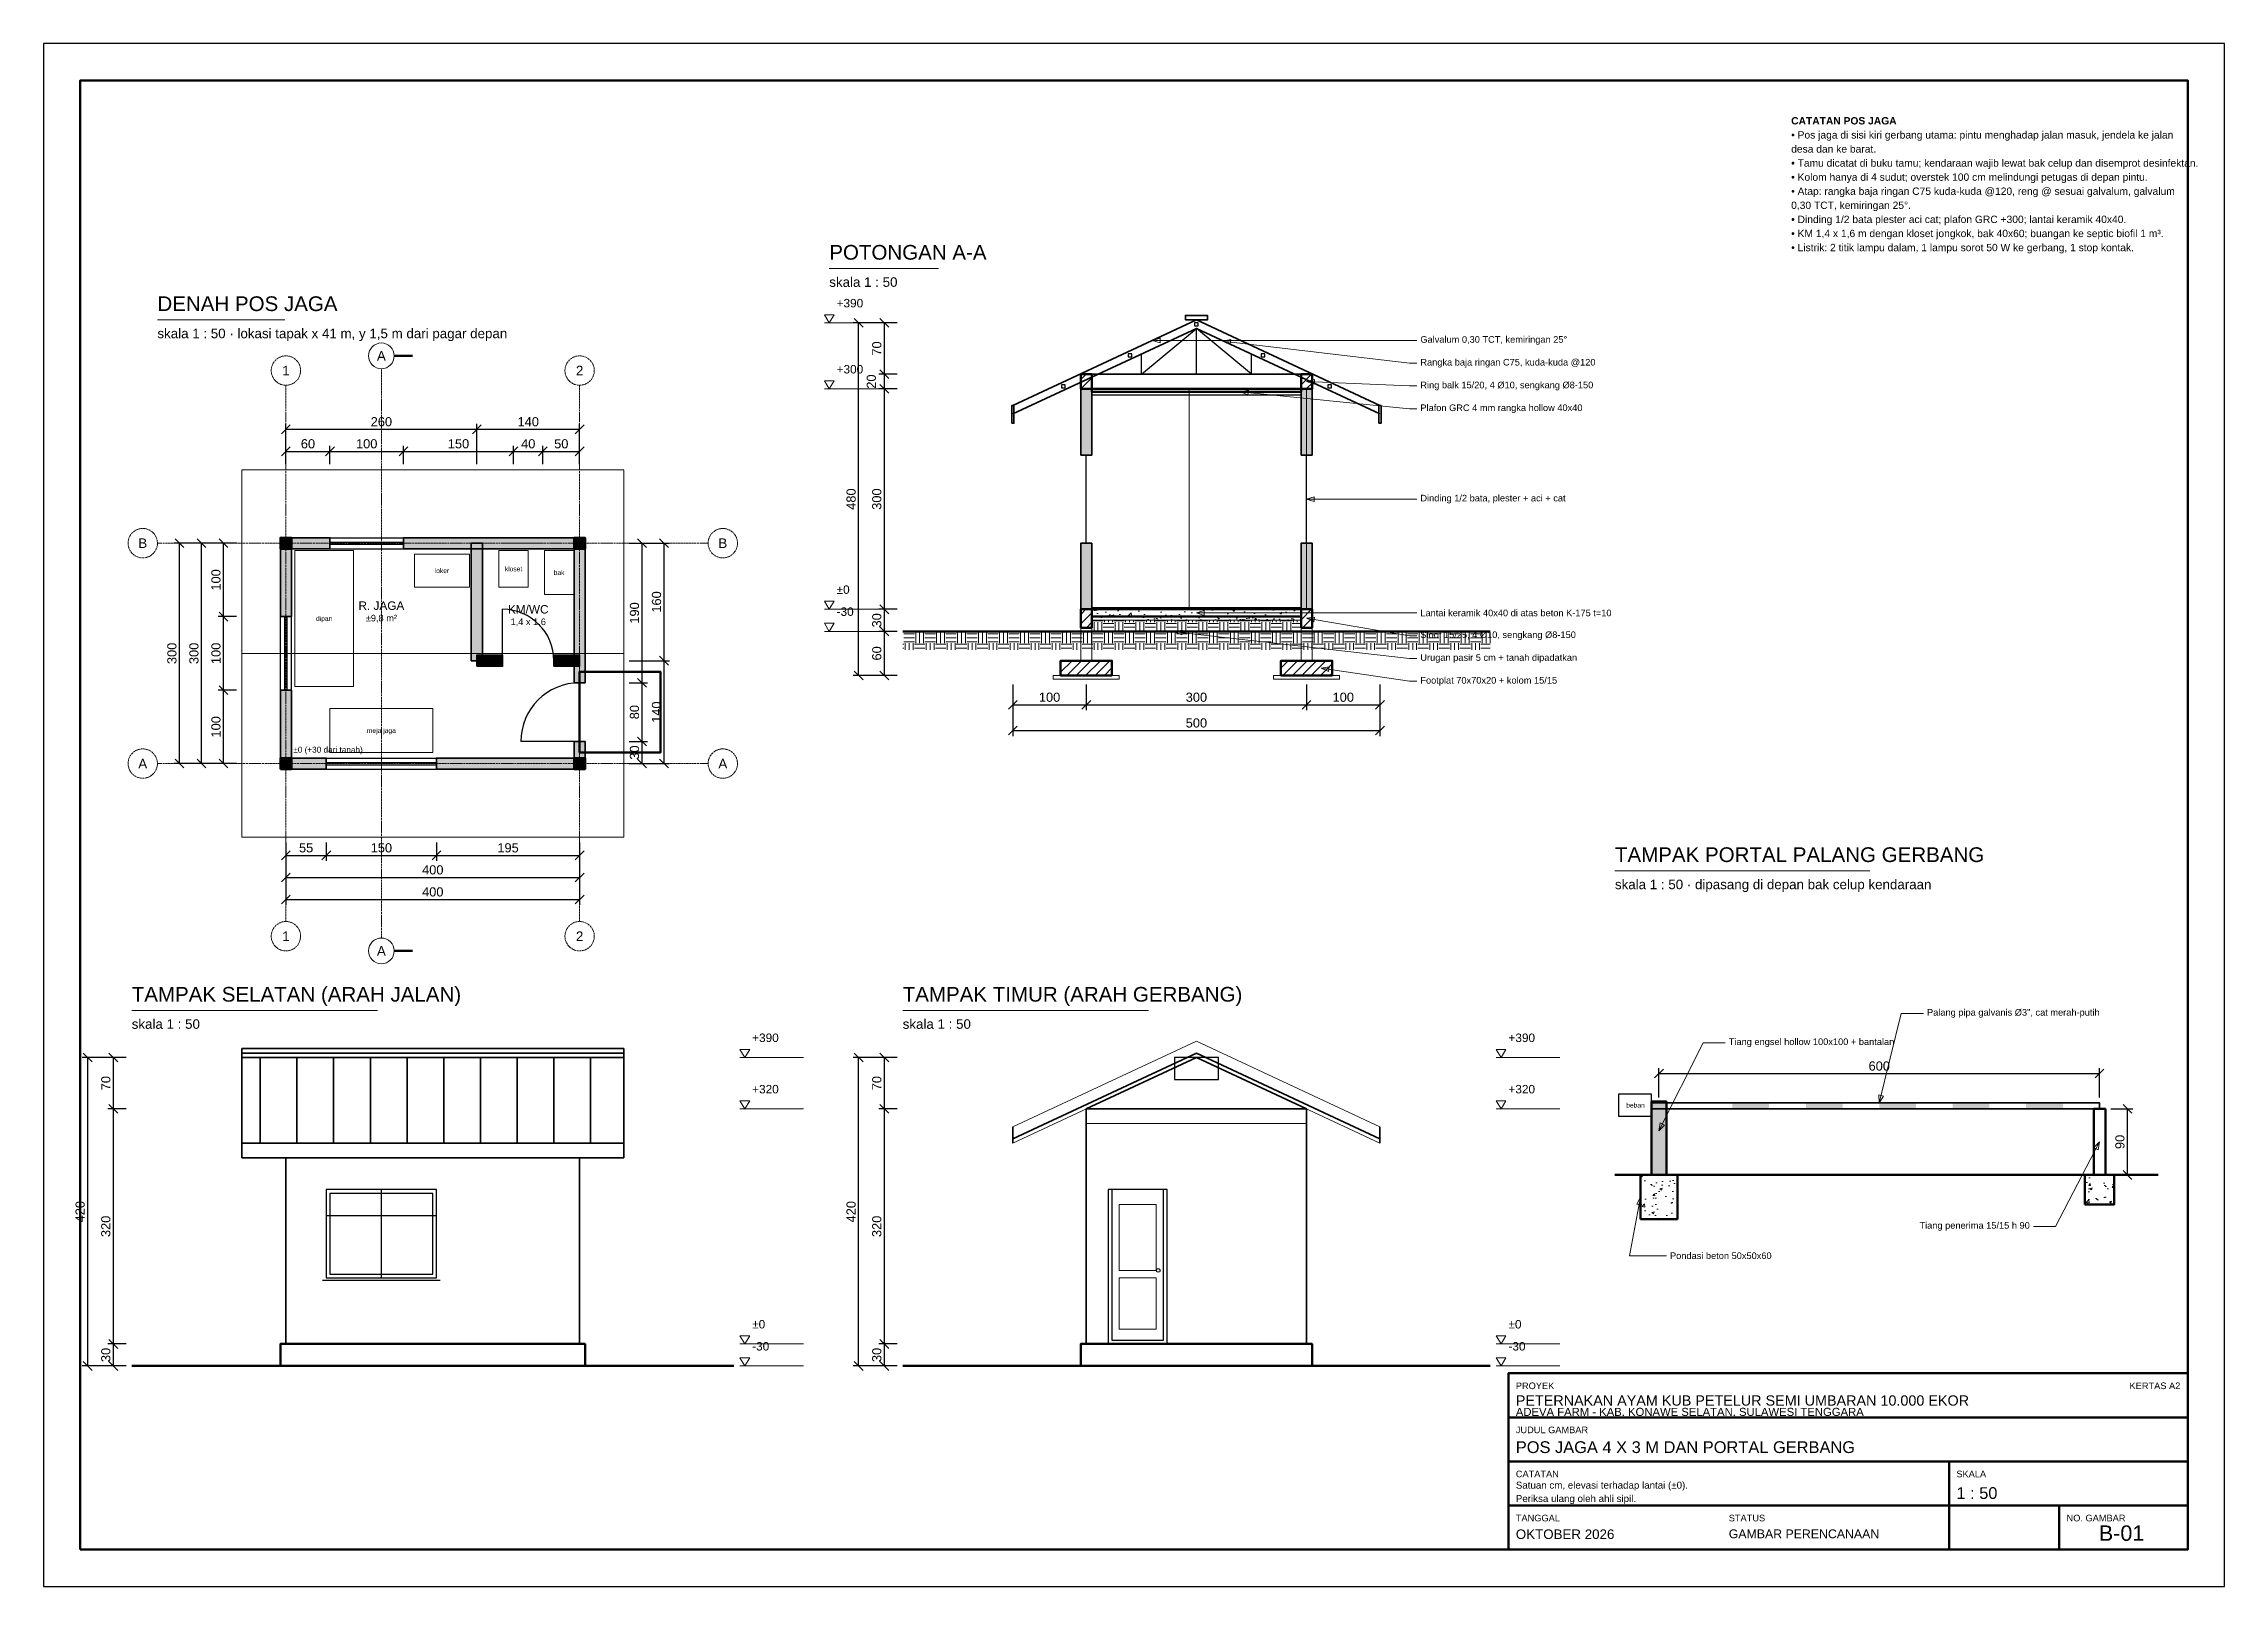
# Model space of a CAD drawing. Header units: centimetres. Extents: x 0 to 57986, y 0 to 4200.
# Drawn here: x 0 to 2970, y 0 to 2100 of the extents above; entities that cross this region are included whole.
import ezdxf
from ezdxf.enums import TextEntityAlignment as Align

# ---------------------------------------------------------------- set-up
doc = ezdxf.new("R2010")
doc.units = ezdxf.units.CM
doc.linetypes.add('DASHDOT', pattern=[3.556, 2.54, -0.508, 0, -0.508])
doc.linetypes.add('DASHED', pattern=[1.524, 1.27, -0.254])
for name, color, linetype, lineweight in [('A-ATAP', 5, 'CONTINUOUS', 35), ('A-BAJA', 6, 'CONTINUOUS', 25), ('A-DIM', 140, 'CONTINUOUS', 13), ('A-DINDING', 32, 'CONTINUOUS', 35), ('A-FRAME', 7, 'CONTINUOUS', 50), ('A-GRID', 1, 'DASHDOT', 13), ('A-HATCH', 8, 'CONTINUOUS', 9), ('A-KAYU', 32, 'CONTINUOUS', 25), ('A-PERABOT', 8, 'CONTINUOUS', 18), ('A-STRUKTUR', 7, 'CONTINUOUS', 50), ('A-TANAH', 34, 'CONTINUOUS', 18), ('A-TEKS', 7, 'CONTINUOUS', 18), ('A-TERSEMBUNYI', 8, 'DASHED', 13)]:
    doc.layers.add(name, color=color, linetype=linetype, lineweight=lineweight)
doc.styles.add('ARIAL', font='arial.ttf')
doc.dimstyles.new('D50', dxfattribs={"dimtxt": 12.5, "dimasz": 10, "dimexe": 7.5, "dimexo": 7.5, "dimgap": 4, "dimtad": 1, "dimdec": 0, "dimtxsty": 'ARIAL', "dimtsz": 6, "dimcen": 2.5, "dimclrd": 140, "dimclre": 140, "dimclrt": 250, "dimazin": 3, "dimtfac": 1, "dimtmove": 0, "dimatfit": 3})

msp = doc.modelspace()

# ---------------------------------------------------------------- texts
at = {"layer": 'A-TEKS', "style": 'ARIAL'}
for s, height, p in [('POTONGAN A-A', 20, (1070, 1799.95)), ('DENAH POS JAGA', 20, (155, 1730)), ('+390', 11.5, (1080, 1737.55)), ('+300', 11.5, (1080, 1647.6)), ('±0', 11.5, (1080, 1347.6)), ('-30', 11.5, (1080, 1317.6)), ('±0 (+30 dari tanah)', 8, (340, 1132.5)), ('TAMPAK PORTAL PALANG GERBANG', 20, (2140, 980)), ('TAMPAK SELATAN (ARAH JALAN)', 20, (120, 789.95)), ('TAMPAK TIMUR (ARAH GERBANG)', 20, (1170, 789.95)), ('+390', 11.5, (965, 737.55)), ('+390', 11.5, (1995, 737.55)), ('+320', 11.5, (965, 667.6)), ('+320', 11.5, (1995, 667.6)), ('±0', 11.5, (965, 347.6)), ('±0', 11.5, (1995, 347.6)), ('-30', 11.5, (965, 317.6)), ('-30', 11.5, (1995, 317.6))]:
    msp.add_text(s, height=height, dxfattribs=at).set_placement(p, align=Align.BOTTOM_LEFT)
for s, height, p in [('skala 1 : 50', 13, (1070, 1781.95)), ('skala 1 : 50 · lokasi tapak x 41 m, y 1,5 m dari pagar depan', 13, (155, 1712)), ('skala 1 : 50 · dipasang di depan bak celup kendaraan', 13, (2140, 962)), ('skala 1 : 50', 13, (120, 771.95)), ('skala 1 : 50', 13, (1170, 771.95)), ('PROYEK', 9, (2005, 277.5)), ('ADEVA FARM - KAB. KONAWE SELATAN, SULAWESI TENGGARA', 11, (2005, 243)), ('PETERNAKAN AYAM KUB PETELUR SEMI UMBARAN 10.000 EKOR', 14, (2005, 260)), ('JUDUL GAMBAR', 9, (2005, 217.5)), ('POS JAGA 4 X 3 M DAN PORTAL GERBANG', 16, (2005, 197.5)), ('CATATAN', 9, (2005, 157.5)), ('SKALA', 9, (2605, 157.5)), ('1 : 50', 16, (2605, 135)), ('TANGGAL', 9, (2005, 97.5)), ('STATUS', 9, (2295, 97.5)), ('NO. GAMBAR', 9, (2755, 97.5)), ('OKTOBER 2026', 13, (2005, 77.5)), ('GAMBAR PERENCANAAN', 12, (2295, 77.5))]:
    msp.add_text(s, height=height, dxfattribs=at).set_placement(p, align=Align.TOP_LEFT)
for s, height, p in [('A', 13, (460, 1675)), ('1', 13, (330, 1655)), ('2', 13, (730, 1655)), ('B', 13, (135, 1420)), ('B', 13, (925, 1420)), ('loker', 6.5, (542.5, 1382.5)), ('kloset', 6.5, (640, 1385)), ('bak', 6.5, (702, 1380)), ('R. JAGA', 11.5, (460, 1335)), ('dipan', 6.5, (382, 1317.5)), ('±9,8 m²', 9, (460, 1318)), ('KM/WC', 11.5, (660, 1330)), ('1,4 x 1,6', 9, (660, 1313)), ('meja jaga', 6.5, (460, 1165)), ('A', 13, (135, 1120)), ('A', 13, (925, 1120)), ('1', 13, (330, 885)), ('2', 13, (730, 885)), ('A', 13, (460, 865)), ('beban', 6.5, (2168, 655)), ('B-01', 21, (2830, 72.5))]:
    msp.add_text(s, height=height, dxfattribs=at).set_placement(p, align=Align.MIDDLE_CENTER)
msp.add_text('KERTAS A2', height=9, dxfattribs=at).set_placement((2910, 277.5), align=Align.TOP_RIGHT)
at = {"layer": 'A-TEKS', "insert": (2380, 2000), "char_height": 10, "width": 525, "attachment_point": 1, "line_spacing_factor": 1.15, "style": 'ARIAL'}
msp.add_mtext('{\\fArial|b1;CATATAN POS JAGA}\\P• Pos jaga di sisi kiri gerbang utama: pintu menghadap jalan masuk, jendela ke jalan desa dan ke barat.\\P• Tamu dicatat di buku tamu; kendaraan wajib lewat bak celup dan disemprot desinfektan.\\P• Kolom hanya di 4 sudut; overstek 100 cm melindungi petugas di depan pintu.\\P• Atap: rangka baja ringan C75 kuda-kuda @120, reng @ sesuai galvalum, galvalum 0,30 TCT, kemiringan 25°.\\P• Dinding 1/2 bata plester aci cat; plafon GRC +300; lantai keramik 40x40.\\P• KM 1,4 x 1,6 m dengan kloset jongkok, bak 40x60; buangan ke septic biofil 1 m³.\\P• Listrik: 2 titik lampu dalam, 1 lampu sorot 50 W ke gerbang, 1 stop kontak.', dxfattribs=at)
at = {"layer": 'A-TEKS', "line_spacing_factor": 1.15, "style": 'ARIAL'}
for s, insert, char_height, attachment_point in [('Galvalum 0,30 TCT, kemiringan 25°', (1875, 1695.97), 9, 4), ('Rangka baja ringan C75, kuda-kuda @120', (1875, 1664.97), 9, 4), ('Ring balk 15/20, 4 Ø10, sengkang Ø8-150', (1875, 1633.97), 9, 4), ('Plafon GRC 4 mm rangka hollow 40x40', (1875, 1602.97), 9, 4), ('Dinding 1/2 bata, plester + aci + cat', (1875, 1480), 9, 4), ('Lantai keramik 40x40 di atas beton K-175 t=10', (1875, 1325), 9, 4), ('Sloof 15/25, 4 Ø10, sengkang Ø8-150', (1875, 1294), 9, 4), ('Urugan pasir 5 cm + tanah dipadatkan', (1875, 1263), 9, 4), ('Footplat 70x70x20 + kolom 15/15', (1875, 1232), 9, 4), ('Palang pipa galvanis Ø3", cat merah-putih', (2565, 780), 9, 4), ('Tiang engsel hollow 100x100 + bantalan', (2295, 740), 9, 4), ('Tiang penerima 15/15 h 90', (2705, 490), 9, 6), ('Pondasi beton 50x50x60', (2215, 450), 9, 4), ('Satuan cm, elevasi terhadap lantai (±0).\\PPeriksa ulang oleh ahli sipil.', (2005, 142.5), 9.5, 1)]:
    msp.add_mtext(s, dxfattribs=dict(at, insert=insert, char_height=char_height, attachment_point=attachment_point))

# ---------------------------------------------------------------- dimensions: what is measured, and where the dimension line sits
at = {"layer": 'A-DIM'}
for base, p1, p2 in [((1110, 1240), (1170, 1240), (1170, 1720)), ((1145, 1650), (1170, 1650), (1170, 1720)), ((1145, 1630), (1170, 1630), (1170, 1650)), ((1145, 1330), (1170, 1330), (1170, 1630)), ((185, 1120), (270, 1120), (270, 1420)), ((215, 1120), (270, 1120), (270, 1420)), ((245, 1320), (270, 1320), (270, 1420)), ((815, 1230), (790, 1230), (790, 1420)), ((845, 1260), (790, 1260), (790, 1420)), ((245, 1220), (270, 1220), (270, 1320)), ((1145, 1300), (1170, 1300), (1170, 1330)), ((1145, 1240), (1170, 1240), (1170, 1300)), ((845, 1120), (790, 1120), (790, 1260)), ((245, 1120), (270, 1120), (270, 1220)), ((815, 1150), (790, 1150), (790, 1230)), ((815, 1120), (790, 1120), (790, 1150)), ((60, 300), (120, 300), (120, 719.95)), ((95, 650), (120, 650), (120, 719.95)), ((1110, 300), (1170, 300), (1170, 719.95)), ((1145, 650), (1170, 650), (1170, 719.95)), ((95, 330), (120, 330), (120, 650)), ((1145, 330), (1170, 330), (1170, 650)), ((2838, 560), (2808, 560), (2808, 650)), ((95, 300), (120, 300), (120, 330)), ((1145, 300), (1170, 300), (1170, 330))]:
    msp.add_linear_dim(base=base, p1=p1, p2=p2, angle=90, dimstyle='D50', dxfattribs=at).render()
for base, p1, p2 in [((330, 1575), (330, 1520), (590, 1520)), ((590, 1575), (590, 1520), (730, 1520)), ((330, 1545), (330, 1520), (390, 1520)), ((390, 1545), (390, 1520), (490, 1520)), ((490, 1545), (490, 1520), (640, 1520)), ((640, 1545), (640, 1520), (680, 1520)), ((680, 1545), (680, 1520), (730, 1520)), ((1320, 1200), (1320, 1235), (1420, 1235)), ((1320, 1165), (1320, 1235), (1820, 1235)), ((1420, 1200), (1420, 1235), (1720, 1235)), ((1720, 1200), (1720, 1235), (1820, 1235)), ((330, 995), (330, 1020), (385, 1020)), ((330, 965), (330, 1020), (730, 1020)), ((330, 935), (330, 1020), (730, 1020)), ((385, 995), (385, 1020), (535, 1020)), ((535, 995), (535, 1020), (730, 1020)), ((2200, 698), (2200, 658), (2800, 658))]:
    msp.add_linear_dim(base=base, p1=p1, p2=p2, dimstyle='D50', dxfattribs=at).render()

# ---------------------------------------------------------------- hatches: boundary and pattern name
at = {"layer": 'A-HATCH'}
h = msp.add_hatch(dxfattribs=at)
h.set_pattern_fill('ANSI31', scale=2.85)
h.paths.add_polyline_path([(1412.5, 1630), (1427.5, 1630), (1427.5, 1650), (1412.5, 1650)])
h = msp.add_hatch(dxfattribs=at)
h.set_pattern_fill('ANSI31', scale=2.85)
h.paths.add_polyline_path([(1712.5, 1630), (1727.5, 1630), (1727.5, 1650), (1712.5, 1650)])
at = {"layer": 'A-HATCH', "true_color": 0xe2ceb6}
h = msp.add_hatch(color=8, dxfattribs=at)
h.dxf.hatch_style = 1
h.paths.add_polyline_path([(1412.5, 1540), (1427.5, 1540), (1427.5, 1630), (1412.5, 1630)])
h = msp.add_hatch(color=8, dxfattribs=at)
h.dxf.hatch_style = 1
h.paths.add_polyline_path([(1712.5, 1540), (1727.5, 1540), (1727.5, 1630), (1712.5, 1630)])
h = msp.add_hatch(color=8, dxfattribs=at)
h.dxf.hatch_style = 1
h.paths.add_polyline_path([(322.5, 1412.5), (390, 1412.5), (390, 1427.5), (322.5, 1427.5)])
h = msp.add_hatch(color=8, dxfattribs=at)
h.dxf.hatch_style = 1
h.paths.add_polyline_path([(322.5, 1320), (337.5, 1320), (337.5, 1427.5), (322.5, 1427.5)])
at = {"layer": 'A-HATCH'}
h = msp.add_hatch(color=8, dxfattribs=at)
h.dxf.hatch_style = 1
h.paths.add_polyline_path([(322.5, 1412.5), (337.5, 1412.5), (337.5, 1427.5), (322.5, 1427.5)])
at = {"layer": 'A-HATCH', "true_color": 0xe2ceb6}
h = msp.add_hatch(color=8, dxfattribs=at)
h.dxf.hatch_style = 1
h.paths.add_polyline_path([(490, 1412.5), (737.5, 1412.5), (737.5, 1427.5), (490, 1427.5)])
h = msp.add_hatch(color=8, dxfattribs=at)
h.dxf.hatch_style = 1
h.paths.add_polyline_path([(722.5, 1230), (737.5, 1230), (737.5, 1427.5), (722.5, 1427.5)])
at = {"layer": 'A-HATCH'}
h = msp.add_hatch(color=8, dxfattribs=at)
h.dxf.hatch_style = 1
h.paths.add_polyline_path([(722.5, 1412.5), (737.5, 1412.5), (737.5, 1427.5), (722.5, 1427.5)])
at = {"layer": 'A-HATCH', "true_color": 0xe2ceb6}
h = msp.add_hatch(color=8, dxfattribs=at)
h.dxf.hatch_style = 1
h.paths.add_polyline_path([(582.5, 1260), (597.5, 1260), (597.5, 1420), (582.5, 1420)])
h = msp.add_hatch(color=8, dxfattribs=at)
h.dxf.hatch_style = 1
h.paths.add_polyline_path([(1412.5, 1330), (1427.5, 1330), (1427.5, 1420), (1412.5, 1420)])
h = msp.add_hatch(color=8, dxfattribs=at)
h.dxf.hatch_style = 1
h.paths.add_polyline_path([(1712.5, 1330), (1727.5, 1330), (1727.5, 1420), (1712.5, 1420)])
at = {"layer": 'A-HATCH'}
h = msp.add_hatch(dxfattribs=at)
h.set_pattern_fill('ANSI31', scale=2.85)
h.paths.add_polyline_path([(1412.5, 1305), (1427.5, 1305), (1427.5, 1330), (1412.5, 1330)])
h = msp.add_hatch(dxfattribs=at)
h.set_pattern_fill('AR-CONC', scale=0.175)
h.paths.add_polyline_path([(1427.5, 1320), (1712.5, 1320), (1712.5, 1330), (1427.5, 1330)])
h = msp.add_hatch(dxfattribs=at)
h.set_pattern_fill('AR-SAND', scale=0.25)
h.paths.add_polyline_path([(1427.5, 1315), (1712.5, 1315), (1712.5, 1320), (1427.5, 1320)])
h = msp.add_hatch(dxfattribs=at)
h.set_pattern_fill('EARTH', scale=2.25)
h.paths.add_polyline_path([(1427.5, 1300), (1712.5, 1300), (1712.5, 1315), (1427.5, 1315)])
h = msp.add_hatch(dxfattribs=at)
h.set_pattern_fill('ANSI31', scale=2.85)
h.paths.add_polyline_path([(1712.5, 1305), (1727.5, 1305), (1727.5, 1330), (1712.5, 1330)])
h = msp.add_hatch(dxfattribs=at)
h.set_pattern_fill('EARTH', scale=2.25)
h.paths.add_polyline_path([(1170, 1275), (1970, 1275), (1970, 1300), (1170, 1300)])
at = {"layer": 'A-HATCH', "true_color": 0xe2ceb6}
h = msp.add_hatch(color=8, dxfattribs=at)
h.dxf.hatch_style = 1
h.paths.add_polyline_path([(590, 1252.5), (625, 1252.5), (625, 1267.5), (590, 1267.5)])
h = msp.add_hatch(color=8, dxfattribs=at)
h.dxf.hatch_style = 1
h.paths.add_polyline_path([(695, 1252.5), (730, 1252.5), (730, 1267.5), (695, 1267.5)])
at = {"layer": 'A-HATCH'}
h = msp.add_hatch(dxfattribs=at)
h.set_pattern_fill('ANSI31', scale=2.85)
h.paths.add_polyline_path([(1385, 1240), (1455, 1240), (1455, 1260), (1385, 1260)])
h = msp.add_hatch(dxfattribs=at)
h.set_pattern_fill('ANSI31', scale=2.85)
h.paths.add_polyline_path([(1685, 1240), (1755, 1240), (1755, 1260), (1685, 1260)])
at = {"layer": 'A-HATCH', "true_color": 0xe2ceb6}
h = msp.add_hatch(color=8, dxfattribs=at)
h.dxf.hatch_style = 1
h.paths.add_polyline_path([(322.5, 1112.5), (337.5, 1112.5), (337.5, 1220), (322.5, 1220)])
h = msp.add_hatch(color=8, dxfattribs=at)
h.dxf.hatch_style = 1
h.paths.add_polyline_path([(722.5, 1112.5), (737.5, 1112.5), (737.5, 1150), (722.5, 1150)])
h = msp.add_hatch(color=8, dxfattribs=at)
h.dxf.hatch_style = 1
h.paths.add_polyline_path([(322.5, 1112.5), (385, 1112.5), (385, 1127.5), (322.5, 1127.5)])
at = {"layer": 'A-HATCH'}
h = msp.add_hatch(color=8, dxfattribs=at)
h.dxf.hatch_style = 1
h.paths.add_polyline_path([(322.5, 1112.5), (337.5, 1112.5), (337.5, 1127.5), (322.5, 1127.5)])
at = {"layer": 'A-HATCH', "true_color": 0xe2ceb6}
h = msp.add_hatch(color=8, dxfattribs=at)
h.dxf.hatch_style = 1
h.paths.add_polyline_path([(535, 1112.5), (737.5, 1112.5), (737.5, 1127.5), (535, 1127.5)])
at = {"layer": 'A-HATCH'}
h = msp.add_hatch(color=8, dxfattribs=at)
h.dxf.hatch_style = 1
h.paths.add_polyline_path([(722.5, 1112.5), (737.5, 1112.5), (737.5, 1127.5), (722.5, 1127.5)])
h = msp.add_hatch(dxfattribs=at)
h.set_pattern_fill('NET', scale=40)
h.paths.add_polyline_path([(1540, 690), (1600, 690), (1600, 720), (1540, 720)])
at = {"layer": 'A-HATCH', "true_color": 0xc8c8c8}
h = msp.add_hatch(color=8, dxfattribs=at)
h.dxf.hatch_style = 1
h.paths.add_polyline_path([(2190, 560), (2210, 560), (2210, 660), (2190, 660)])
at = {"layer": 'A-HATCH'}
h = msp.add_hatch(color=1, dxfattribs=at)
h.dxf.hatch_style = 1
h.paths.add_polyline_path([(2300, 650), (2350, 650), (2350, 658), (2300, 658)])
h = msp.add_hatch(color=1, dxfattribs=at)
h.dxf.hatch_style = 1
h.paths.add_polyline_path([(2400, 650), (2450, 650), (2450, 658), (2400, 658)])
h = msp.add_hatch(color=1, dxfattribs=at)
h.dxf.hatch_style = 1
h.paths.add_polyline_path([(2500, 650), (2550, 650), (2550, 658), (2500, 658)])
h = msp.add_hatch(color=1, dxfattribs=at)
h.dxf.hatch_style = 1
h.paths.add_polyline_path([(2600, 650), (2650, 650), (2650, 658), (2600, 658)])
h = msp.add_hatch(color=1, dxfattribs=at)
h.dxf.hatch_style = 1
h.paths.add_polyline_path([(2700, 650), (2750, 650), (2750, 658), (2700, 658)])
h = msp.add_hatch(dxfattribs=at)
h.set_pattern_fill('AR-CONC', scale=0.175)
h.paths.add_polyline_path([(2175, 500), (2225, 500), (2225, 560), (2175, 560)])
h = msp.add_hatch(dxfattribs=at)
h.set_pattern_fill('AR-CONC', scale=0.175)
h.paths.add_polyline_path([(2780, 520), (2820, 520), (2820, 560), (2780, 560)])

# ---------------------------------------------------------------- linework, layer by layer
at = {"layer": 'A-ATAP'}
for p, q in [((295, 603.37), (295, 719.95)), ((345, 603.37), (345, 719.95)), ((395, 603.37), (395, 719.95)), ((445, 603.37), (445, 719.95)), ((495, 603.37), (495, 719.95)), ((545, 603.37), (545, 719.95)), ((595, 603.37), (595, 719.95)), ((645, 603.37), (645, 719.95)), ((695, 603.37), (695, 719.95)), ((745, 603.37), (745, 719.95)), ((1320, 603.37), (1320, 625.37)), ((1820, 603.37), (1820, 625.37))]:
    msp.add_line(p, q, dxfattribs=at)
at = {"layer": 'A-ATAP', "lineweight": 35}
for points in [[(1320, 1607.37), (1570, 1723.95), (1820, 1607.37)], [(1320, 609.37), (1570, 725.95), (1820, 609.37)]]:
    msp.add_lwpolyline(points, dxfattribs=at)
at = {"layer": 'A-ATAP'}
for points in [[(1555, 1723.95), (1585, 1723.95), (1585, 1729.95), (1555, 1729.95)], [(1318.5, 1583.37), (1321.5, 1583.37), (1321.5, 1607.37), (1318.5, 1607.37)], [(1818.5, 1583.37), (1821.5, 1583.37), (1821.5, 1607.37), (1818.5, 1607.37)], [(270, 719.95), (790, 719.95), (790, 731.95), (270, 731.95)], [(270, 583.37), (790, 583.37), (790, 603.37), (270, 603.37)]]:
    msp.add_lwpolyline(points, close=True, dxfattribs=at)
at = {"layer": 'A-ATAP', "lineweight": 35}
msp.add_lwpolyline([(270, 603.37), (790, 603.37), (790, 725.95), (270, 725.95)], close=True, dxfattribs=at)
at = {"layer": 'A-ATAP', "lineweight": 18}
for points in [[(1320, 625.37), (1570, 741.95), (1820, 625.37)], [(1320, 603.37), (1570, 719.95), (1820, 603.37)]]:
    msp.add_lwpolyline(points, dxfattribs=at)
at = {"layer": 'A-BAJA'}
for p, q in [((1495, 1650), (1570, 1712.45)), ((1570, 1650), (1570, 1712.45)), ((1645, 1650), (1570, 1712.45)), ((1495, 1650), (1495, 1677.47)), ((1645, 1650), (1645, 1677.47)), ((1427.5, 1622), (1712.5, 1622))]:
    msp.add_line(p, q, dxfattribs=at)
at = {"layer": 'A-BAJA', "lineweight": 35}
msp.add_line((1420, 1650), (1720, 1650), dxfattribs=at)
msp.add_lwpolyline([(1320, 1595.87), (1570, 1712.45), (1820, 1595.87)], dxfattribs=at)
at = {"layer": 'A-BAJA'}
for points in [[(1567.5, 1715.95), (1572.5, 1715.95), (1572.5, 1719.95), (1567.5, 1719.95)], [(1567.5, 1715.95), (1572.5, 1715.95), (1572.5, 1719.95), (1567.5, 1719.95)], [(1476.87, 1673.68), (1481.87, 1673.68), (1481.87, 1677.68), (1476.87, 1677.68)], [(1658.13, 1673.68), (1663.13, 1673.68), (1663.13, 1677.68), (1658.13, 1677.68)], [(1386.24, 1631.42), (1391.24, 1631.42), (1391.24, 1635.42), (1386.24, 1635.42)], [(1748.76, 1631.42), (1753.76, 1631.42), (1753.76, 1635.42), (1748.76, 1635.42)], [(2145, 640), (2190, 640), (2190, 670), (2145, 670)]]:
    msp.add_lwpolyline(points, close=True, dxfattribs=at)
at = {"layer": 'A-BAJA', "lineweight": 35}
msp.add_lwpolyline([(2190, 650), (2800, 650), (2800, 658), (2190, 658)], close=True, dxfattribs=at)
at = {"layer": 'A-DIM'}
for p, q in [((1063.4, 1719.95), (1150, 1719.95)), ((1063.4, 1630), (1150, 1630)), ((1063.4, 1330), (1150, 1330)), ((1063.4, 1300), (1150, 1300)), ((948.4, 719.95), (1035, 719.95)), ((1978.4, 719.95), (2065, 719.95)), ((948.4, 650), (1035, 650)), ((1978.4, 650), (2065, 650)), ((948.4, 330), (1035, 330)), ((1978.4, 330), (2065, 330)), ((948.4, 300), (1035, 300)), ((1978.4, 300), (2065, 300))]:
    msp.add_line(p, q, dxfattribs=at)
for points in [[(1070, 1719.95), (1063.4, 1730.95), (1076.6, 1730.95)], [(1510, 1695.97), (1520.51, 1692.72), (1520.51, 1699.22)], [(1606, 1695.16), (1616.05, 1690.69), (1616.82, 1697.15)], [(1070, 1630), (1063.4, 1641), (1076.6, 1641)], [(1720, 1640), (1730.36, 1636.3), (1730.64, 1642.8)], [(1630, 1626), (1640.13, 1621.72), (1640.78, 1628.19)], [(1720, 1480), (1730.51, 1476.75), (1730.51, 1483.25)], [(1070, 1330), (1063.4, 1341), (1076.6, 1341)], [(1070, 1300), (1063.4, 1311), (1076.6, 1311)], [(1570, 1325), (1580.51, 1321.75), (1580.51, 1328.25)], [(1720, 1318), (1729.81, 1313.02), (1730.91, 1319.43)], [(1540, 1299.5), (1550.07, 1295.08), (1550.81, 1301.54)], [(1740, 1250), (1749.91, 1245.23), (1750.87, 1251.66)], [(955, 719.95), (948.4, 730.95), (961.6, 730.95)], [(1985, 719.95), (1978.4, 730.95), (1991.6, 730.95)], [(955, 650), (948.4, 661), (961.6, 661)], [(1985, 650), (1978.4, 661), (1991.6, 661)], [(2500, 658), (2505.67, 667.43), (2499.35, 668.98)], [(2200, 620), (2207.61, 627.95), (2201.79, 630.85)], [(2800, 605), (2792.26, 597.19), (2798.02, 594.18)], [(2175, 530), (2169.87, 520.27), (2176.26, 519.07)], [(955, 330), (948.4, 341), (961.6, 341)], [(1985, 330), (1978.4, 341), (1991.6, 341)], [(955, 300), (948.4, 311), (961.6, 311)], [(1985, 300), (1978.4, 311), (1991.6, 311)]]:
    msp.add_lwpolyline(points, close=True, dxfattribs=at)
for points in [[(1510, 1695.97), (1860, 1695.97), (1870, 1695.97)], [(1606, 1695.16), (1860, 1664.97), (1870, 1664.97)], [(1720, 1640), (1860, 1633.97), (1870, 1633.97)], [(1630, 1626), (1860, 1602.97), (1870, 1602.97)], [(1720, 1480), (1860, 1480), (1870, 1480)], [(1570, 1325), (1860, 1325), (1870, 1325)], [(1720, 1318), (1860, 1294), (1870, 1294)], [(1540, 1299.5), (1860, 1263), (1870, 1263)], [(1740, 1250), (1860, 1232), (1870, 1232)], [(2500, 658), (2530, 780), (2560, 780)], [(2200, 620), (2260, 740), (2290, 740)], [(2800, 605), (2740, 490), (2710, 490)], [(2175, 530), (2160, 450), (2210, 450)]]:
    msp.add_lwpolyline(points, dxfattribs=at)
at = {"layer": 'A-DINDING'}
for points in [[(1412.5, 1540), (1427.5, 1540), (1427.5, 1630), (1412.5, 1630)], [(1712.5, 1540), (1727.5, 1540), (1727.5, 1630), (1712.5, 1630)], [(322.5, 1412.5), (390, 1412.5), (390, 1427.5), (322.5, 1427.5)], [(322.5, 1320), (337.5, 1320), (337.5, 1427.5), (322.5, 1427.5)], [(490, 1412.5), (737.5, 1412.5), (737.5, 1427.5), (490, 1427.5)], [(722.5, 1230), (737.5, 1230), (737.5, 1427.5), (722.5, 1427.5)], [(582.5, 1260), (597.5, 1260), (597.5, 1420), (582.5, 1420)], [(1412.5, 1330), (1427.5, 1330), (1427.5, 1420), (1412.5, 1420)], [(1712.5, 1330), (1727.5, 1330), (1727.5, 1420), (1712.5, 1420)], [(590, 1252.5), (625, 1252.5), (625, 1267.5), (590, 1267.5)], [(695, 1252.5), (730, 1252.5), (730, 1267.5), (695, 1267.5)], [(322.5, 1112.5), (337.5, 1112.5), (337.5, 1220), (322.5, 1220)], [(722.5, 1112.5), (737.5, 1112.5), (737.5, 1150), (722.5, 1150)], [(322.5, 1112.5), (385, 1112.5), (385, 1127.5), (322.5, 1127.5)], [(535, 1112.5), (737.5, 1112.5), (737.5, 1127.5), (535, 1127.5)], [(1420, 650), (1570, 719.95), (1720, 650)]]:
    msp.add_lwpolyline(points, close=True, dxfattribs=at)
for points in [[(1420, 650), (1420, 330), (1720, 330), (1720, 650)], [(330, 583.37), (330, 330), (730, 330), (730, 583.37)]]:
    msp.add_lwpolyline(points, dxfattribs=at)
at = {"layer": 'A-FRAME'}
for p, q in [((1995, 230), (2920, 230)), ((1995, 170), (2920, 170)), ((2595, 50), (2595, 170)), ((1995, 110), (2920, 110)), ((2745, 50), (2745, 110))]:
    msp.add_line(p, q, dxfattribs=at)
at = {"layer": 'A-FRAME', "lineweight": 25}
msp.add_lwpolyline([(0, 0), (2970, 0), (2970, 2100), (0, 2100)], close=True, dxfattribs=at)
at = {"layer": 'A-FRAME'}
for points in [[(50, 50), (2920, 50), (2920, 2050), (50, 2050)], [(1995, 50), (2920, 50), (2920, 290), (1995, 290)]]:
    msp.add_lwpolyline(points, close=True, dxfattribs=at)
at = {"layer": 'A-GRID'}
for p, q in [((330, 905), (330, 1635)), ((460, 882.5), (460, 1657.5)), ((730, 905), (730, 1635)), ((155, 1420), (905, 1420)), ((155, 1120), (905, 1120))]:
    msp.add_line(p, q, dxfattribs=at)
for centre in [(330, 1655), (730, 1655), (135, 1420), (925, 1420), (135, 1120), (925, 1120), (330, 885), (730, 885)]:
    msp.add_circle(centre, 20, dxfattribs=at)
at = {"layer": 'A-HATCH'}
for points in [[(1427.5, 1315), (1712.5, 1315), (1712.5, 1320), (1427.5, 1320)], [(1375, 1235), (1465, 1235), (1465, 1240), (1375, 1240)], [(1675, 1235), (1765, 1235), (1765, 1240), (1675, 1240)]]:
    msp.add_lwpolyline(points, close=True, dxfattribs=at)
at = {"layer": 'A-KAYU'}
for p, q in [((1420, 1420), (1420, 1540)), ((1720, 1420), (1720, 1540)), ((390, 1427.5), (490, 1427.5)), ((390, 1421.5), (490, 1421.5)), ((390, 1418.5), (490, 1418.5)), ((390, 1412.5), (490, 1412.5)), ((1412.5, 1420), (1427.5, 1420)), ((1712.5, 1420), (1727.5, 1420)), ((322.5, 1220), (322.5, 1320)), ((328.5, 1220), (328.5, 1320)), ((331.5, 1220), (331.5, 1320)), ((337.5, 1220), (337.5, 1320)), ((385, 1127.5), (535, 1127.5)), ((385, 1121.5), (535, 1121.5)), ((385, 1118.5), (535, 1118.5)), ((385, 1112.5), (535, 1112.5)), ((460, 420), (460, 540)), ((385, 505), (535, 505)), ((380, 417), (540, 417))]:
    msp.add_line(p, q, dxfattribs=at)
at = {"layer": 'A-KAYU', "lineweight": 25}
for p, q in [((625, 1260), (625, 1330)), ((730, 1150), (650, 1150))]:
    msp.add_line(p, q, dxfattribs=at)
at = {"layer": 'A-KAYU'}
for points in [[(1540, 690), (1600, 690), (1600, 720), (1540, 720)], [(390, 425), (530, 425), (530, 535), (390, 535)], [(1455, 335), (1525, 335), (1525, 540), (1455, 540)]]:
    msp.add_lwpolyline(points, close=True, dxfattribs=at)
at = {"layer": 'A-KAYU', "lineweight": 25}
for points in [[(385, 420), (535, 420), (535, 540), (385, 540)], [(1450, 330), (1530, 330), (1530, 540), (1450, 540)]]:
    msp.add_lwpolyline(points, close=True, dxfattribs=at)
at = {"layer": 'A-KAYU'}
msp.add_circle((1518, 430), 2.5, dxfattribs=at)
for centre, radius, start, end in [((625, 1260), 70, 0, 90), ((730, 1150), 80, 90, 180)]:
    msp.add_arc(centre, radius, start, end, dxfattribs=at)
at = {"layer": 'A-PERABOT'}
msp.add_line((1420, 630), (1720, 630), dxfattribs=at)
for points in [[(1560, 1330), (1720, 1330), (1720, 1630), (1560, 1630)], [(342, 1225), (422, 1225), (422, 1410), (342, 1410)], [(505, 1360), (580, 1360), (580, 1405), (505, 1405)], [(620, 1360), (660, 1360), (660, 1410), (620, 1410)], [(682, 1350), (722, 1350), (722, 1410), (682, 1410)], [(390, 1135), (530, 1135), (530, 1195), (390, 1195)], [(1465, 430), (1515, 430), (1515, 520), (1465, 520)], [(1465, 350), (1515, 350), (1515, 420), (1465, 420)]]:
    msp.add_lwpolyline(points, close=True, dxfattribs=at)
at = {"layer": 'A-STRUKTUR'}
msp.add_line((1427.5, 1331.5), (1712.5, 1331.5), dxfattribs=at)
for points in [[(1412.5, 1630), (1427.5, 1630), (1427.5, 1650), (1412.5, 1650)], [(1712.5, 1630), (1727.5, 1630), (1727.5, 1650), (1712.5, 1650)], [(1427.5, 1626), (1712.5, 1626), (1712.5, 1630), (1427.5, 1630)], [(322.5, 1412.5), (337.5, 1412.5), (337.5, 1427.5), (322.5, 1427.5)], [(722.5, 1412.5), (737.5, 1412.5), (737.5, 1427.5), (722.5, 1427.5)], [(1412.5, 1305), (1427.5, 1305), (1427.5, 1330), (1412.5, 1330)], [(1427.5, 1320), (1712.5, 1320), (1712.5, 1330), (1427.5, 1330)], [(1712.5, 1305), (1727.5, 1305), (1727.5, 1330), (1712.5, 1330)], [(1385, 1240), (1455, 1240), (1455, 1260), (1385, 1260)], [(1685, 1240), (1755, 1240), (1755, 1260), (1685, 1260)], [(730, 1135), (840, 1135), (840, 1245), (730, 1245)], [(322.5, 1112.5), (337.5, 1112.5), (337.5, 1127.5), (322.5, 1127.5)], [(722.5, 1112.5), (737.5, 1112.5), (737.5, 1127.5), (722.5, 1127.5)], [(2190, 560), (2210, 560), (2210, 660), (2190, 660)], [(2792, 560), (2808, 560), (2808, 650), (2792, 650)], [(2175, 500), (2225, 500), (2225, 560), (2175, 560)], [(2780, 520), (2820, 520), (2820, 560), (2780, 560)], [(322.5, 300), (737.5, 300), (737.5, 330), (322.5, 330)], [(1412.5, 300), (1727.5, 300), (1727.5, 330), (1412.5, 330)]]:
    msp.add_lwpolyline(points, close=True, dxfattribs=at)
at = {"layer": 'A-TANAH', "lineweight": 50}
for p, q in [((1170, 1300), (1970, 1300)), ((2140, 560), (2880, 560)), ((120, 300), (940, 300)), ((1170, 300), (1970, 300))]:
    msp.add_line(p, q, dxfattribs=at)
at = {"layer": 'A-TEKS'}
for p, q in [((1070, 1793.95), (1218.8, 1793.95)), ((155, 1724), (328.6, 1724)), ((2140, 974), (2487.2, 974)), ((120, 783.95), (454.8, 783.95)), ((1170, 783.95), (1504.8, 783.95))]:
    msp.add_line(p, q, dxfattribs=at)
at = {"layer": 'A-TEKS', "lineweight": 50}
for points in [[(477.5, 1675), (502.5, 1675)], [(477.5, 865), (502.5, 865)]]:
    msp.add_lwpolyline(points, dxfattribs=at)
at = {"layer": 'A-TEKS'}
for centre in [(460, 1675), (460, 865)]:
    msp.add_circle(centre, 17.5, dxfattribs=at)
at = {"layer": 'A-TERSEMBUNYI'}
for p, q in [((640, 1420), (680, 1420)), ((270, 1270), (790, 1270))]:
    msp.add_line(p, q, dxfattribs=at)
for points in [[(270, 1020), (790, 1020), (790, 1520), (270, 1520)], [(1412.5, 1260), (1427.5, 1260), (1427.5, 1305), (1412.5, 1305)], [(1712.5, 1260), (1727.5, 1260), (1727.5, 1305), (1712.5, 1305)]]:
    msp.add_lwpolyline(points, close=True, dxfattribs=at)

msp.set_redraw_order([(e.dxf.handle, doc.entitydb.next_handle()) for e in msp.query("TEXT MTEXT ATTDEF DIMENSION ARC_DIMENSION")])  # texts and dimensions are drawn at this point

doc.saveas('drawing.dxf')
